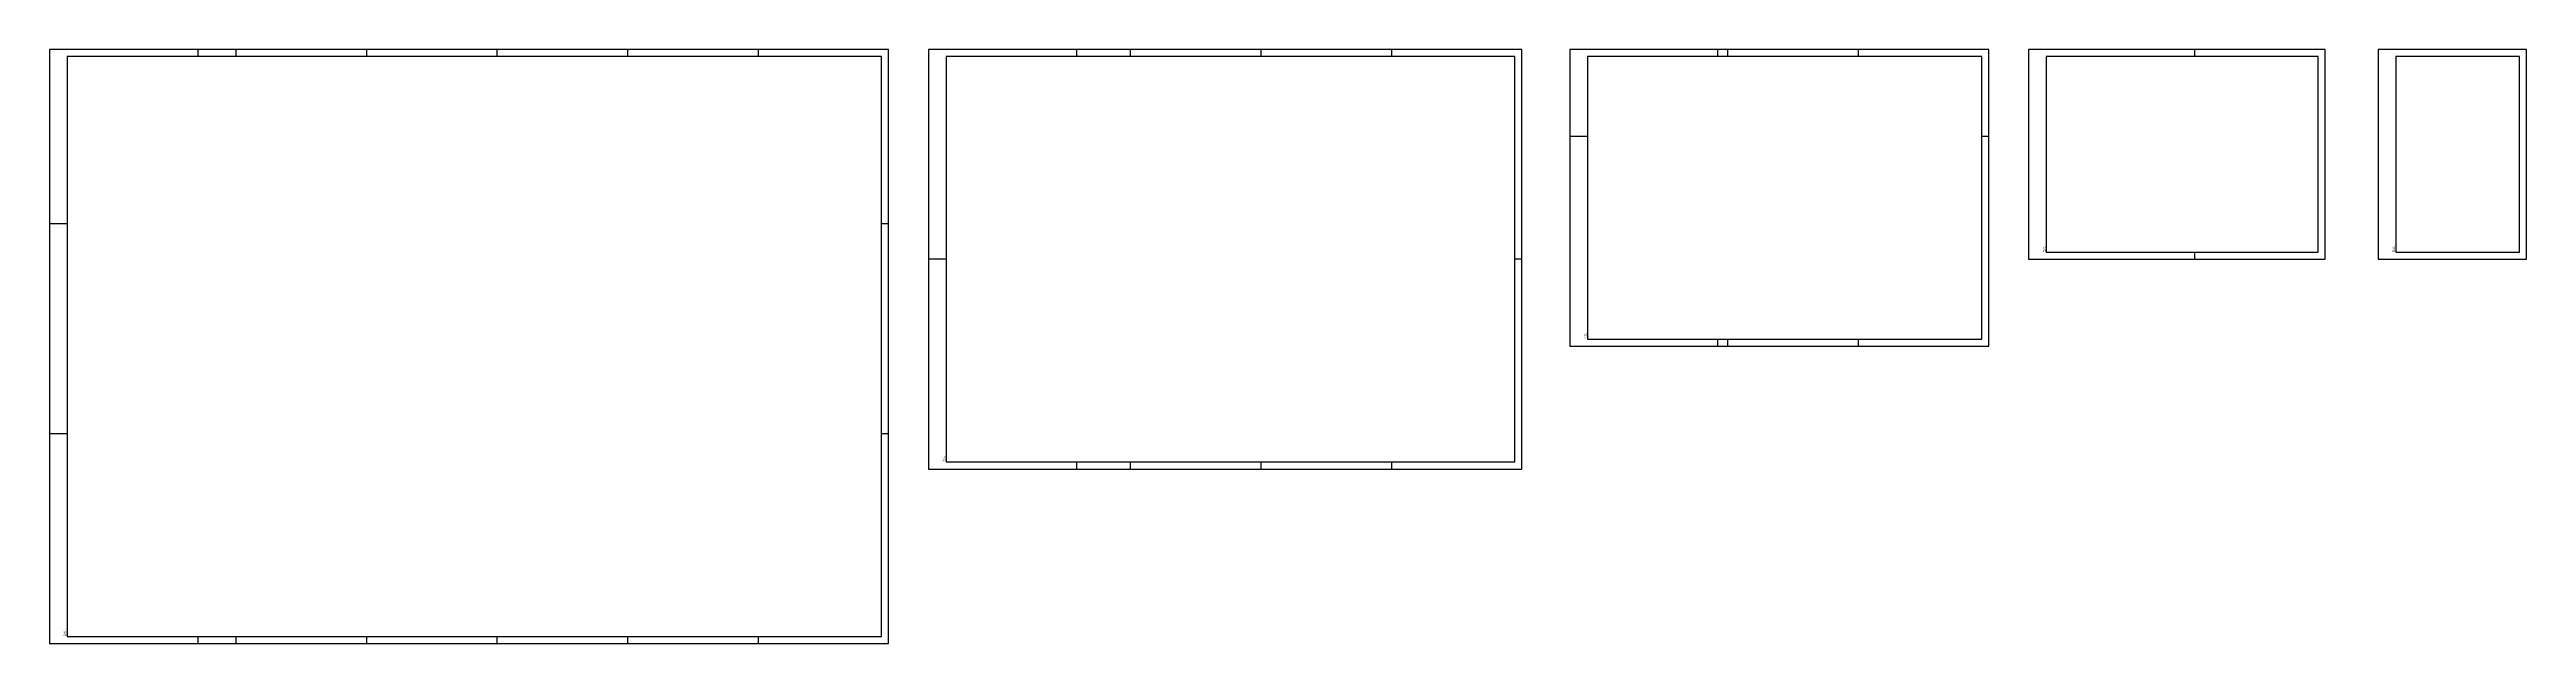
# Model space of a CAD drawing. Header units: millimetres. Extents: x 0 to 687901, y 0 to 346525.
# Drawn here: x 5320 to 14094, y 12270 to 14372 of the extents above; entities that cross this region are included whole.
import ezdxf

# ---------------------------------------------------------------- set-up
doc = ezdxf.new("R2010")
doc.units = ezdxf.units.MM
doc.layers.add('ARQ_Prancha', color=7, linetype='Continuous')
doc.layers.add('ARQ_Prancha lin_grossa', color=111, linetype='Continuous')
doc.styles.add('DES-ROMANS', font='arial.ttf')

msp = doc.modelspace()

# ---------------------------------------------------------------- linework, layer by layer
at = {"layer": 'ARQ_Prancha'}
for p, q in [((5844.9, 14372.4), (5844.9, 14347.4)), ((5979.9, 14372.4), (5979.9, 14347.4)), ((6442.4, 14372.4), (6442.4, 14347.4)), ((6904.9, 14372.4), (6904.9, 14347.4)), ((7367.4, 14372.4), (7367.4, 14347.4)), ((7829.9, 14372.4), (7829.9, 14347.4)), ((8958.3, 14372.4), (8958.3, 14347.4)), ((9148.3, 14372.4), (9148.3, 14347.4)), ((9610.8, 14372.4), (9610.8, 14347.4)), ((10073.3, 14372.4), (10073.3, 14347.4)), ((10535.8, 14372.4), (10510.8, 14372.4)), ((11230, 14347.4), (11230, 14372.4)), ((11265, 14347.4), (11265, 14372.4)), ((11727.5, 14347.4), (11727.5, 14372.4)), ((12190, 14372.4), (12165, 14372.4)), ((12918.2, 14372.4), (12918.2, 14347.4)), ((10767.5, 14064.9), (10705, 14064.9)), ((12190, 14064.9), (12165, 14064.9)), ((5382.4, 13754.9), (5319.9, 13754.9)), ((8292.4, 13754.9), (8267.4, 13754.9)), ((8495.8, 13629.9), (8433.3, 13629.9)), ((10535.8, 13629.9), (10510.8, 13629.9)), ((12918.2, 13654.9), (12918.2, 13629.9)), ((11230, 13322.4), (11230, 13347.4)), ((11265, 13322.4), (11265, 13347.4)), ((11727.5, 13322.4), (11727.5, 13347.4)), ((5382.4, 13012.4), (5319.9, 13012.4)), ((8292.4, 13012.4), (8267.4, 13012.4)), ((8958.3, 12912.4), (8958.3, 12887.4)), ((9148.3, 12912.4), (9148.3, 12887.4)), ((9610.8, 12912.4), (9610.8, 12887.4)), ((10073.3, 12912.4), (10073.3, 12887.4)), ((5844.9, 12294.9), (5844.9, 12269.9)), ((5979.9, 12294.9), (5979.9, 12269.9)), ((6442.4, 12294.9), (6442.4, 12269.9)), ((6904.9, 12294.9), (6904.9, 12269.9)), ((7367.4, 12294.9), (7367.4, 12269.9)), ((7829.9, 12294.9), (7829.9, 12269.9))]:
    msp.add_line(p, q, dxfattribs=at)
for points in [[(5319.9, 12269.9), (8292.4, 12269.9), (8292.4, 14372.4), (5319.9, 14372.4)], [(8433.3, 12887.4), (10535.8, 12887.4), (10535.8, 14372.4), (8433.3, 14372.4)], [(10705, 13322.4), (12190, 13322.4), (12190, 14372.4), (10705, 14372.4)], [(12330.7, 13629.9), (13380.7, 13629.9), (13380.7, 14372.4), (12330.7, 14372.4)], [(13569.1, 13629.9), (14094.1, 13629.9), (14094.1, 14372.4), (13569.1, 14372.4)]]:
    msp.add_lwpolyline(points, close=True, dxfattribs=at)
at = {"layer": 'ARQ_Prancha lin_grossa'}
for points in [[(8267.4, 12294.9), (8267.4, 14347.4), (5382.4, 14347.4), (5382.4, 12294.9), (8267.4, 12294.9)], [(10510.8, 12912.4), (10510.8, 14347.4), (8495.8, 14347.4), (8495.8, 12912.4), (10510.8, 12912.4)], [(12165, 13347.4), (12165, 14347.4), (10767.5, 14347.4), (10767.5, 13347.4), (12165, 13347.4)], [(13355.7, 13654.9), (13355.7, 14347.4), (12393.2, 14347.4), (12393.2, 13654.9), (13355.7, 13654.9)], [(14069.1, 13654.9), (14069.1, 14347.4), (13631.6, 14347.4), (13631.6, 13654.9), (14069.1, 13654.9)]]:
    msp.add_lwpolyline(points, close=True, dxfattribs=at)

# ---------------------------------------------------------------- texts
at = {"layer": 'ARQ_Prancha', "style": 'DES-ROMANS'}
for s, p in [('ISO A3', (12384.9, 13655.5)), ('297x420', (12390.6, 13655.5)), ('ISO A4', (13623.3, 13655.5)), ('210x297', (13628.9, 13655.5)), ('ISO A2', (10759.2, 13348)), ('420x594', (10764.9, 13348)), ('ISO A1', (8487.5, 12913)), ('594x841', (8493.1, 12913)), ('ISO A0', (5374.1, 12295.5)), ('841x1189', (5379.7, 12295.5))]:
    msp.add_text(s, height=3.75, rotation=90, dxfattribs=at).set_placement(p)

doc.saveas('drawing.dxf')
